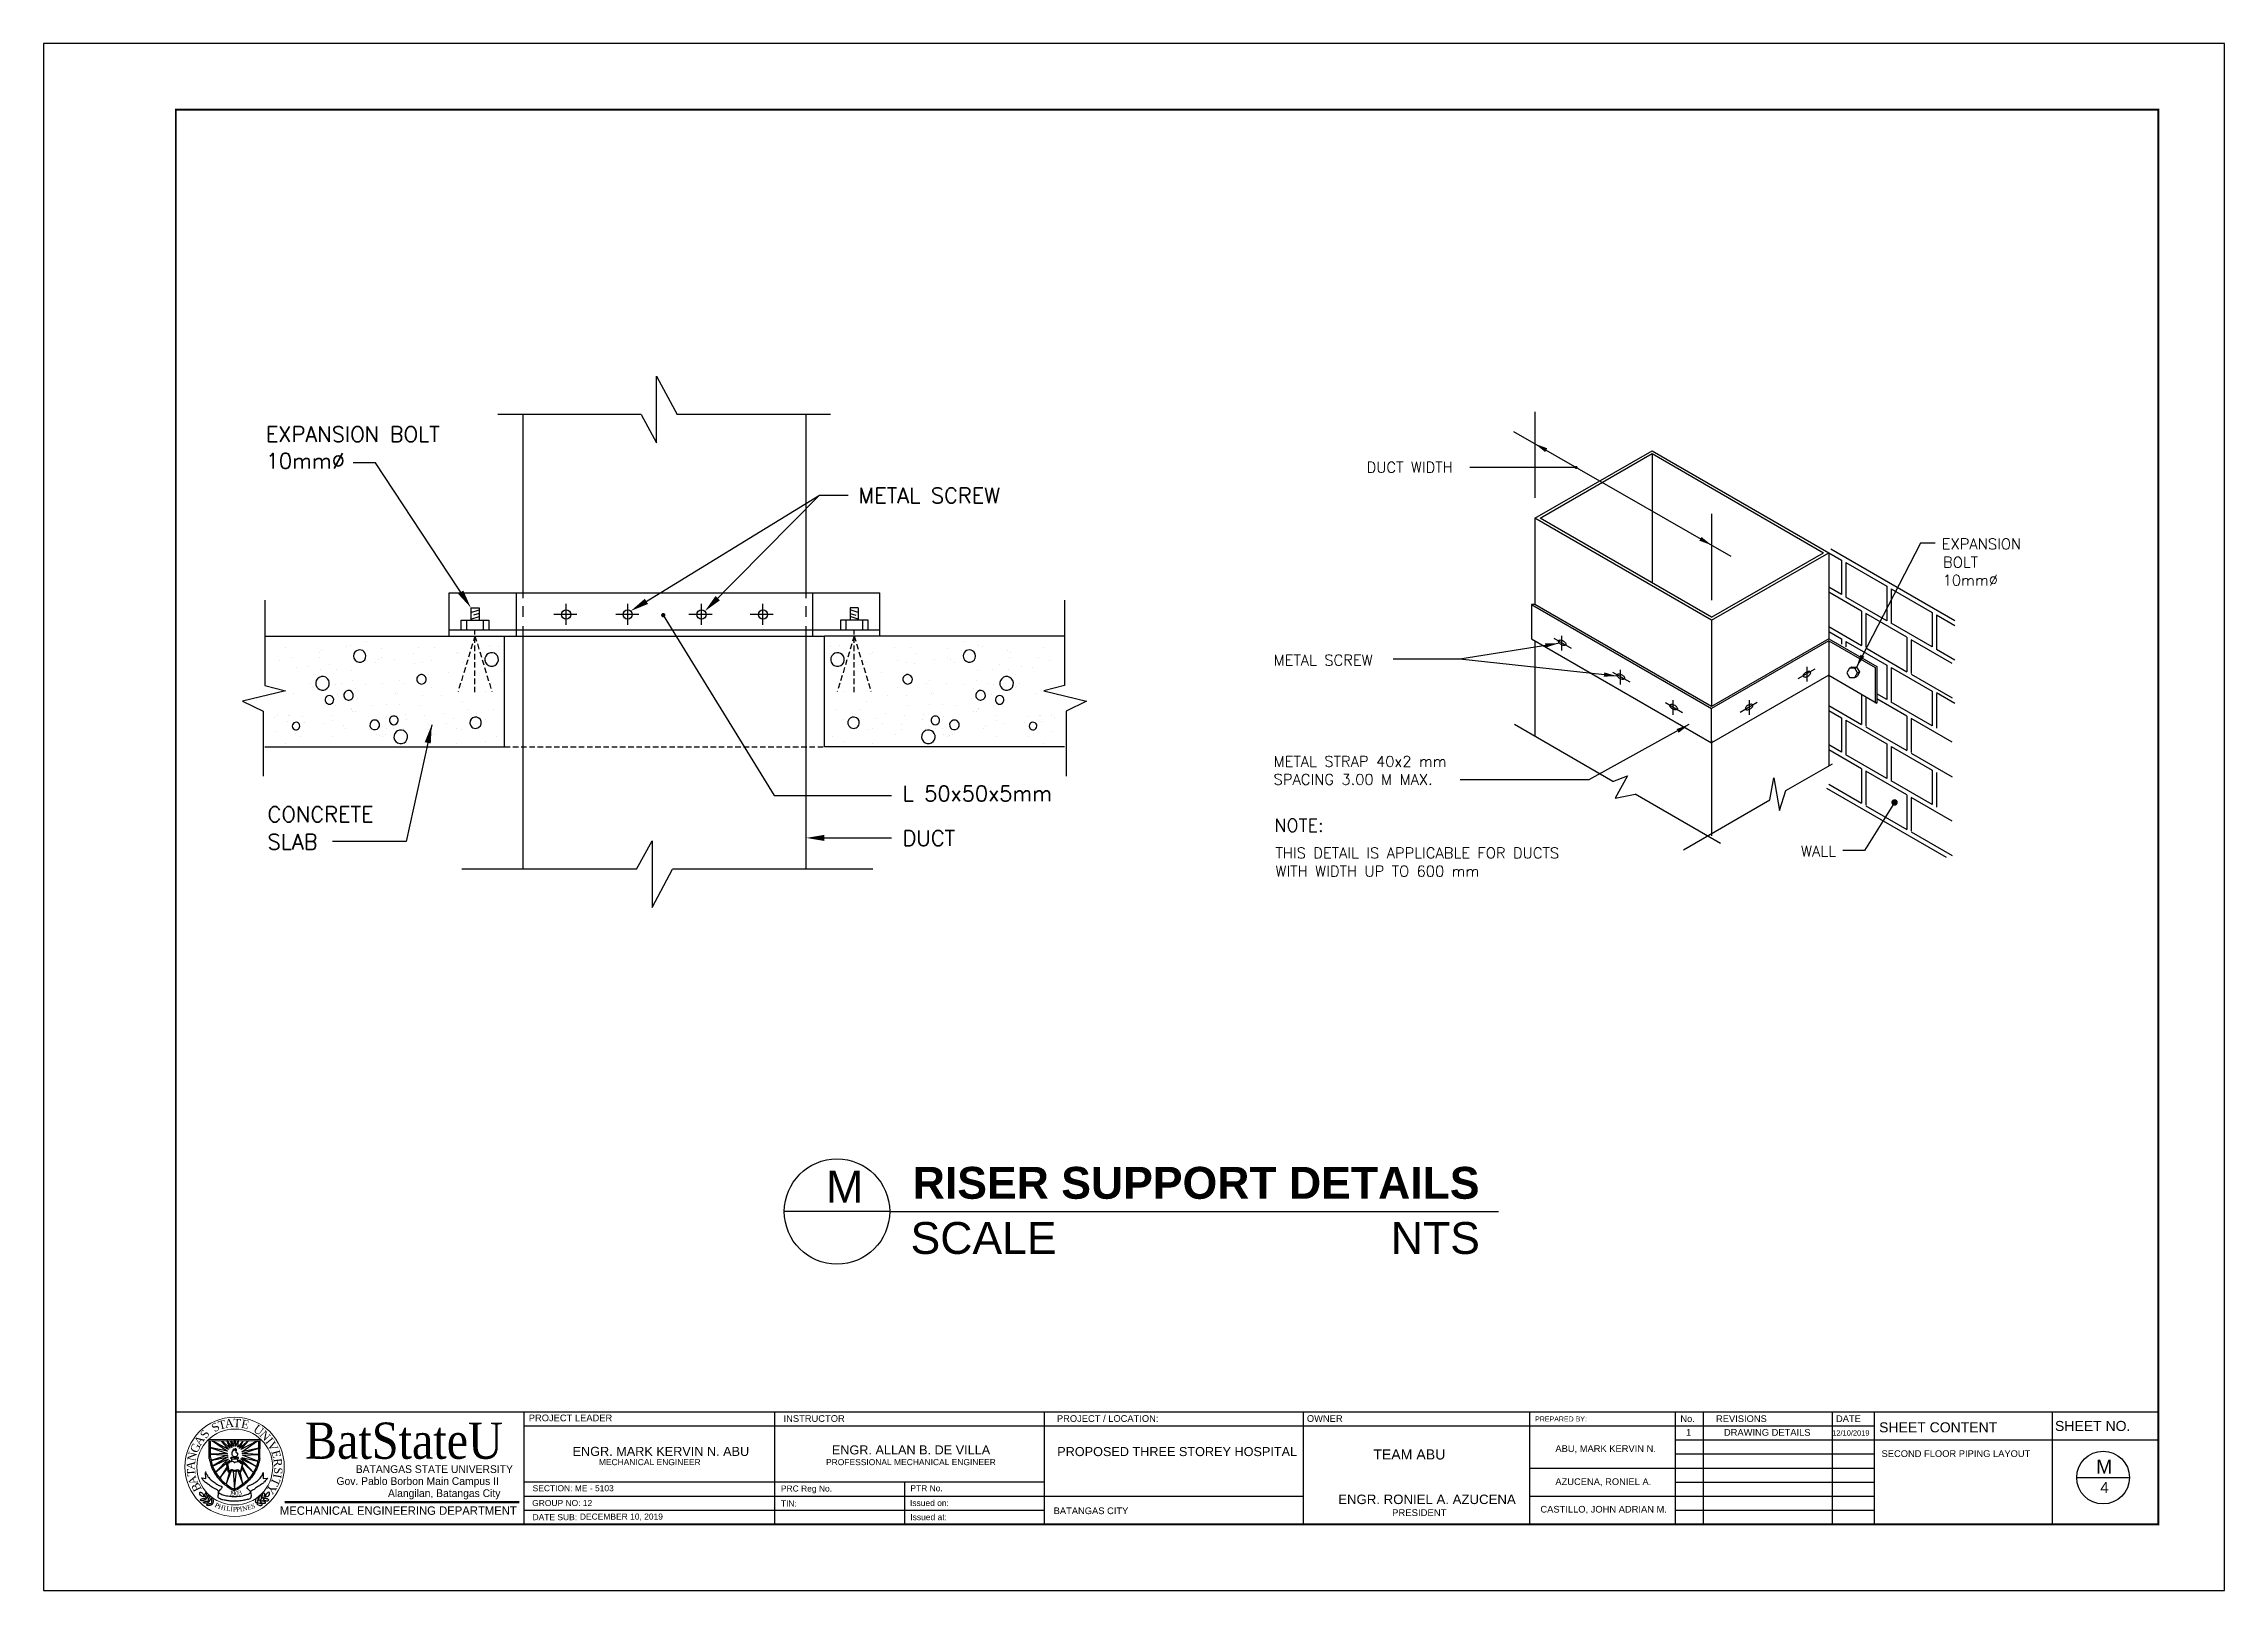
# Model space of a CAD drawing. Header units: millimetres. Extents: x 0 to 27402, y -2 to 21839.
# Drawn here: x -0.1 to 99.2, y 0.2 to 70.6 of the extents above; entities that cross this region are included whole.
import ezdxf
from ezdxf.enums import TextEntityAlignment as Align

# ---------------------------------------------------------------- set-up
doc = ezdxf.new("R2010")
doc.units = ezdxf.units.MM
doc.linetypes.add('HIDDEN', pattern=[0.375, 0.25, -0.125])
for name, color, linetype in [('.1', 1, 'Continuous'), ('HIDDEN', 3, 'HIDDEN'), ('M-NOX-2', 2, 'Continuous'), ('M1', 4, 'Continuous'), ('M2', 2, 'Continuous'), ('M3', 3, 'Continuous'), ('M4', 4, 'Continuous'), ('SHEET', 3, 'Continuous'), ('text', 7, 'Continuous')]:
    doc.layers.add(name, color=color, linetype=linetype)
for name, color, linetype, lineweight in [('stair', 134, 'Continuous', 0), ('texts', 2, 'Continuous', 18), ('WALL', 4, 'Continuous', 30)]:
    doc.layers.add(name, color=color, linetype=linetype, lineweight=lineweight)
doc.styles.add('arial', font='arial.ttf')
doc.styles.add('CGOTHIC', font='GOTHIC.TTF')
doc.styles.add('GARAMOND', font='GARA.TTF')
doc.styles.add('S', font='ROMANS.SHX')
doc.styles.get("Standard").update_dxf_attribs({"font": 'arial.ttf'})

msp = doc.modelspace()

# ---------------------------------------------------------------- texts
at = {"attachment_point": 1, "style": 'arial'}
for s, width, insert, char_height in [('M', 0.03855, (35.509, 19.257), 1.452), ('{\\fArial|b1|i0|c0|p34;RISER SUPPORT DETAILS}', 43.36072, (39.451, 19.431), 1.45195), ('\\pxt21;SCALE                           NTS', 28.03408, (39.352, 16.921), 1.45195)]:
    msp.add_mtext_dynamic_manual_height_columns(s, width=width, gutter_width=1, heights=[0], dxfattribs=dict(at, insert=insert, char_height=char_height))
at = {"attachment_point": 1}
for s, insert, char_height, width, rotation in [('{\\fTimes New Roman|b0|i0|c0|p18;\\C1;A}', (8.115, 7.933), 0.37713, 29.67394, 5.71852), ('{\\fTimes New Roman|b0|i0|c0|p18;\\C1;T}', (8.532, 7.968), 0.37713, 0.3193, 356.81503), ('{\\fTimes New Roman|b0|i0|c0|p18;\\C1;A}', (6.703, 6.918), 0.37713, 29.67394, 56.11039), ('{\\fTimes New Roman|b0|i0|c0|p18;\\C1;S}', (6.978, 7.245), 0.37713, 29.67394, 56.11039), ('{\\fTimes New Roman|b0|i0|c0|p18;\\C1;S}', (7.476, 7.66), 0.37713, 29.67394, 33.23179), ('{\\fTimes New Roman|b0|i0|c0|p18;\\C1;T}', (7.792, 7.836), 0.37713, 29.67394, 14.44799), ('{\\fTimes New Roman|b0|i0|c0|p18;\\C1;E}', (8.928, 7.939), 0.37713, 29.67394, 348.69045), ('{\\fTimes New Roman|b0|i0|c0|p18;\\C1;U}', (9.62, 7.731), 0.37713, 29.67394, 323.50126), ('{\\fTimes New Roman|b0|i0|c0|p18;\\C1;N}', (9.957, 7.474), 0.37713, 29.67394, 314.13564), ('{\\fTimes New Roman|b0|i0|c0|p18;\\C1;I}', (10.257, 7.159), 0.37713, 29.67394, 308.6454), ('{\\fTimes New Roman|b0|i0|c0|p18;\\C1;V}', (10.388, 6.99), 0.37713, 29.67394, 298.20017), ('{\\fTimes New Roman|b0|i0|c0|p18;\\C1;A}', (6.384, 5.658), 0.37713, 29.67394, 85.53705), ('{\\fTimes New Roman|b0|i0|c0|p18;\\C1;N}', (6.414, 6.093), 0.37713, 29.67394, 77.56161), ('{\\fTimes New Roman|b0|i0|c0|p18;\\C1;G}', (6.538, 6.531), 0.37713, 29.67394, 65.93474), ('{\\fTimes New Roman|b0|i0|c0|p18;\\C1;E}', (10.613, 6.579), 0.37713, 29.67394, 285.47868), ('{\\fTimes New Roman|b0|i0|c0|p18;\\C1;R}', (10.721, 6.187), 0.37713, 29.67394, 276.19955), ('{\\fTimes New Roman|b0|i0|c0|p18;\\C1;T}', (6.434, 5.337), 0.37713, 29.67394, 94.26652), ('{\\fTimes New Roman|b0|i0|c0|p18;\\C1;A}', (6.569, 4.905), 0.37713, 29.67394, 110.36673), ('{\\fTimes New Roman|b0|i0|c0|p18;\\C1;B}', (6.75, 4.599), 0.37713, 29.67394, 115.18408), ('{\\fTimes New Roman|b0|i0|c0|p18;\\C1;T}', (10.68, 5.175), 0.37713, 29.67394, 245.97799), ('{\\fTimes New Roman|b0|i0|c0|p18;\\C1;I}', (10.727, 5.419), 0.37713, 29.67394, 259.8108), ('{\\fTimes New Roman|b0|i0|c0|p18;\\C1;S}', (10.768, 5.745), 0.37713, 29.67394, 266.05857), ('{\\fTimes New Roman|b0|i0|c0|p18;\\C1;P}', (7.745, 4.16), 0.21119, 29.67394, 333.24497), ('{\\fTimes New Roman|b0|i0|c0|p18;\\C1;P}', (7.751, 4.16), 0.21119, 29.67394, 333.24497), ('{\\fTimes New Roman|b0|i0|c0|p18;\\C1;H}', (7.878, 4.085), 0.21119, 29.67394, 342.36893), ('{\\fTimes New Roman|b0|i0|c0|p18;\\C1;I}', (8.093, 4.015), 0.21119, 29.67394, 350.74463), ('{\\fTimes New Roman|b0|i0|c0|p18;\\C1;L}', (8.223, 3.996), 0.21119, 29.67394, 350.69674), ('{\\fTimes New Roman|b0|i0|c0|p18;\\C1;1}', (8.367, 4.704), 0.21119, 29.67394, 350.69674), ('{\\fTimes New Roman|b0|i0|c0|p18;\\C1;9}', (8.449, 4.682), 0.21119, 29.67394, 359.89652), ('{\\fTimes New Roman|b0|i0|c0|p18;\\C1;0}', (8.605, 4.678), 0.21119, 29.67394, 359.89652), ('{\\fTimes New Roman|b0|i0|c0|p18;\\C1;3}', (8.72, 4.68), 0.21119, 29.67394, 14.57269), ('{\\fTimes New Roman|b0|i0|c0|p18;\\C1;N}', (8.909, 3.964), 0.21119, 29.67394, 12.92447), ('{\\fTimes New Roman|b0|i0|c0|p18;\\C1;E}', (9.131, 4.02), 0.21119, 29.67394, 14.57269), ('{\\fTimes New Roman|b0|i0|c0|p18;\\C1;S}', (9.311, 4.071), 0.21119, 29.67394, 14.57269), ('{\\fTimes New Roman|b0|i0|c0|p18;\\C1;Y}', (10.529, 4.823), 0.37713, 29.67394, 237.49398), ('{\\fTimes New Roman|b0|i0|c0|p18;\\C1;I}', (8.399, 3.963), 0.21119, 29.67394, 357.83253), ('{\\fTimes New Roman|b0|i0|c0|p18;\\C1;P}', (8.505, 3.953), 0.21119, 29.67394, 359.89652), ('{\\fTimes New Roman|b0|i0|c0|p18;\\C1;P}', (8.638, 3.946), 0.21119, 29.67394, 7.51618), ('{\\fTimes New Roman|b0|i0|c0|p18;\\C1;I}', (8.8, 3.954), 0.21119, 29.67394, 9.03911)]:
    msp.add_mtext(s, dxfattribs=dict(at, insert=insert, char_height=char_height, width=width, rotation=rotation))
at = {"layer": 'M-NOX-2', "style": 'S'}
for s, height, p in [('EXPANSION BOLT', 0.7, (10.003, 52.426)), ('10mm%%C', 0.7, (10.003, 51.211)), ('DUCT WIDTH', 0.49, (60.112, 51.029)), ('METAL SCREW', 0.7, (36.979, 49.638)), ('EXPANSION ', 0.49, (86.299, 47.537)), ('BOLT', 0.49, (86.354, 46.705)), ('10mm%%C', 0.49, (86.335, 45.884)), ('METAL SCREW', 0.49, (55.879, 42.248)), ('METAL STRAP 40x2 mm', 0.49, (55.88, 37.641)), ('L 50x50x5mm', 0.7, (38.985, 36.072)), ('SPACING 3.00 M MAX.', 0.49, (55.88, 36.82)), ('CONCRETE', 0.7, (10.081, 35.127)), ('SLAB', 0.7, (10.081, 33.879)), ('DUCT', 0.7, (38.985, 34.043)), ('THIS DETAIL IS APPLICABLE FOR DUCTS', 0.49, (55.963, 33.474)), ('WALL', 0.49, (79.887, 33.555)), ('WITH WIDTH UP TO 600 mm', 0.49, (55.963, 32.645))]:
    msp.add_text(s, height=height, dxfattribs=at).set_placement(p)
at = {"layer": 'M2', "color": 3, "style": 'S'}
msp.add_text('NOTE:', height=0.588, dxfattribs=at).set_placement((55.911, 34.684))
at = {"layer": 'SHEET', "color": 1, "style": 'arial'}
for s, height, p in [('M', 0.624, (93.329, 5.476)), ('4', 0.499, (93.51, 4.59))]:
    msp.add_text(s, height=height, dxfattribs=at).set_placement(p)
at = {"layer": 'text', "style": 'arial'}
for s, height, p in [('PROJECT LEADER', 0.30409, (21.973, 7.854)), ('INSTRUCTOR', 0.304, (33.572, 7.827)), ('PROJECT / LOCATION:', 0.30402, (46.015, 7.827)), ('PROJECT / LOCATION:', 0.30402, (46.015, 7.827)), ('PROJECT / LOCATION:', 0.30402, (46.015, 7.827)), ('OWNER', 0.304, (57.395, 7.827)), ('PREPARED BY: ', 0.22802, (67.787, 7.844)), ('No.', 0.304, (74.396, 7.819)), ('REVISIONS', 0.304, (76.021, 7.819)), ('DATE', 0.304, (81.482, 7.819)), ('1', 0.304, (74.658, 7.199)), ('DRAWING DETAILS', 0.30402, (76.381, 7.195)), ('12/10/2019', 0.2432, (81.308, 7.199)), ('SHEET CONTENT', 0.45603, (83.445, 7.35)), ('SHEET NO.', 0.456, (91.452, 7.413)), ('ENGR. MARK KERVIN N. ABU', 0.41257, (23.968, 6.277)), ('MECHANICAL ENGINEER', 0.27505, (25.164, 5.856)), ('PROFESSIONAL MECHANICAL ENGINEER', 0.27505, (35.506, 5.856)), ('ENGR. ALLAN B. DE VILLA', 0.41257, (35.771, 6.344)), ('PROPOSED THREE STOREY HOSPITAL', 0.41257, (46.03, 6.268)), ('TEAM ABU', 0.4598, (60.416, 6.114)), ('ABU, MARK KERVIN N.', 0.30402, (68.707, 6.456)), ('SECOND FLOOR PIPING LAYOUT', 0.30402, (83.556, 6.229)), ('AZUCENA, RONIEL A.', 0.30402, (68.707, 4.951)), ('GROUP NO: 12', 0.27505, (22.129, 3.995)), ('SECTION: ME - 5103', 0.27505, (22.148, 4.669)), ('TIN:', 0.275, (33.451, 3.973)), ('PRC Reg No.', 0.27505, (33.451, 4.655)), ('Issued on:', 0.275, (39.327, 3.995)), ('PTR No.', 0.275, (39.345, 4.669)), ('ENGR. RONIEL A. AZUCENA', 0.43038, (58.82, 4.085)), ('CASTILLO, JOHN ADRIAN M.', 0.30402, (68.027, 3.698)), ('DATE SUB:', 0.275, (22.145, 3.352)), ('DECEMBER 10, 2019', 0.27505, (24.301, 3.378)), ('Issued at:', 0.275, (39.342, 3.352)), ('BATANGAS CITY', 0.30402, (45.867, 3.627)), ('PRESIDENT', 0.3099, (61.273, 3.54))]:
    msp.add_text(s, height=height, dxfattribs=at).set_placement(p)
at = {"layer": 'text', "width": 1}
for s, height, style, p in [('BatStateU', 1.6503, 'GARAMOND', (16.288, 6.146)), ('Gov. Pablo Borbon Main Campus II', 0.35128, 'CGOTHIC', (16.915, 4.955)), ('BATANGAS STATE UNIVERSITY', 0.35128, 'CGOTHIC', (17.674, 5.5)), ('Alangilan, Batangas City', 0.35128, 'CGOTHIC', (18.123, 4.405))]:
    msp.add_text(s, height=height, dxfattribs=dict(at, style=style)).set_placement(p, align=Align.CENTER)
at = {"layer": 'WALL', "color": 250, "linetype": 'Continuous', "lineweight": 0, "insert": (10.642, 3.98), "char_height": 0.38403, "width": 12.18966, "attachment_point": 1}
msp.add_mtext('{\\fCentury Gothic|b0|i0|c0|p34;\\C7;MECHANICAL ENGINEERING DEPARTMENT}', dxfattribs=at)

# ---------------------------------------------------------------- blocks, each defined once
blk = doc.blocks.new('AR-1')
blk.add_lwpolyline([(0, 0, 0, 1, 0), (-3, 0, 1, 1, 0)], format="xyseb")

# ---------------------------------------------------------------- linework, layer by layer
at = {"layer": '.1', "color": 0}
for p, q in [((99.163, 70.553), (-0.113, 70.553)), ((-0.113, 70.553), (-0.113, 0.157)), ((99.163, 0.157), (99.163, 70.553)), ((-0.113, 0.157), (99.163, 0.157))]:
    msp.add_line(p, q, dxfattribs=at)
at = {"layer": '.1', "linetype": 'Continuous', "ltscale": 0.5}
msp.add_line((33.159, 8.286), (33.159, 3.165), dxfattribs=at)
for p, q in [((38.402, 17.397), (33.606, 17.397)), ((38.402, 17.397), (66.117, 17.397)), ((7.43, 6.163), (7.43, 7.03)), ((7.479, 6.198), (7.479, 6.967)), ((8.309, 6.57), (7.571, 6.967)), ((7.571, 6.967), (8.255, 6.494)), ((8.01, 6.967), (7.978, 6.933)), ((8.369, 6.624), (8.01, 6.967)), ((8.26, 6.967), (8.233, 6.967)), ((8.233, 6.967), (8.369, 6.624)), ((8.45, 6.662), (8.26, 6.967)), ((8.45, 6.967), (8.392, 6.949)), ((8.531, 6.705), (8.45, 6.967)), ((8.553, 6.967), (8.531, 6.705)), ((8.629, 6.967), (8.553, 6.967)), ((8.727, 6.967), (8.629, 6.711)), ((8.629, 6.711), (8.629, 6.967)), ((8.965, 6.967), (8.727, 6.673)), ((8.727, 6.673), (8.765, 6.967)), ((8.765, 6.967), (8.727, 6.967)), ((9.215, 6.967), (8.808, 6.618)), ((8.808, 6.618), (8.965, 6.967)), ((9.627, 6.967), (8.868, 6.564)), ((8.868, 6.564), (9.215, 6.967)), ((8.906, 6.461), (9.627, 6.967)), ((9.677, 6.191), (9.677, 6.967)), ((9.726, 6.163), (9.741, 7.025)), ((8.255, 6.494), (7.457, 6.667)), ((7.457, 6.667), (8.255, 6.391)), ((8.276, 6.304), (7.505, 6.069)), ((7.505, 6.069), (8.282, 6.239)), ((8.255, 6.391), (7.506, 6.358)), ((7.506, 6.358), (8.276, 6.304)), ((8.282, 6.239), (7.58, 5.808)), ((7.58, 5.808), (8.309, 6.141)), ((8.309, 6.141), (7.713, 5.532)), ((7.713, 5.532), (8.363, 6.076)), ((7.978, 6.933), (8.309, 6.57)), ((8.392, 6.949), (8.45, 6.662)), ((8.439, 6.149), (8.439, 6.048)), ((8.719, 6.137), (8.719, 6.036)), ((9.435, 5.52), (8.803, 6.092)), ((9.574, 5.802), (8.868, 6.141)), ((8.868, 6.141), (9.435, 5.52)), ((9.677, 6.629), (8.906, 6.461)), ((8.906, 6.206), (9.574, 5.802)), ((8.906, 6.206), (9.643, 6.038)), ((8.927, 6.38), (9.677, 6.629)), ((9.677, 6.347), (8.927, 6.38)), ((8.938, 6.304), (9.677, 6.347)), ((9.643, 6.038), (8.938, 6.304)), ((7.083, 5.284), (7.267, 5.246)), ((7.267, 5.246), (7.256, 5.522)), ((8.227, 5.772), (7.916, 5.257)), ((7.916, 5.257), (8.238, 5.691)), ((8.193, 5.934), (8.271, 5.579)), ((8.198, 4.993), (8.445, 5.61)), ((8.352, 5.556), (8.198, 4.993)), ((8.253, 5.927), (8.311, 5.596)), ((8.51, 5.593), (8.578, 4.756)), ((8.578, 4.756), (8.662, 5.599)), ((8.732, 5.593), (8.951, 4.988)), ((8.951, 4.988), (8.83, 5.561)), ((8.929, 5.898), (8.848, 5.59)), ((8.88, 5.573), (8.975, 5.937)), ((8.911, 5.724), (9.215, 5.23)), ((9.215, 5.23), (8.944, 5.794)), ((9.875, 5.524), (9.886, 5.254)), ((9.886, 5.254), (10.066, 5.26))]:
    msp.add_line(p, q)
msp.add_circle((36.004, 17.397), 2.398)
for points in [[(7.43, 6.163), (7.5, 5.863), (7.647, 5.526), (7.847, 5.244), (8.249, 4.881), (8.52, 4.724), (8.575, 4.708)], [(7.479, 6.198), (7.549, 5.897), (7.696, 5.561), (7.896, 5.279), (8.298, 4.916), (8.569, 4.758), (8.624, 4.742)], [(8.193, 5.934), (8.192, 5.973), (8.249, 5.981), (8.311, 6.005), (8.387, 6.042), (8.439, 6.048), (8.439, 6.071)], [(9.677, 6.198), (9.606, 5.897), (9.46, 5.561), (9.259, 5.279), (8.857, 4.916), (8.586, 4.758), (8.532, 4.742)], [(9.726, 6.163), (9.655, 5.863), (9.509, 5.526), (9.308, 5.244), (8.906, 4.881), (8.635, 4.724), (8.581, 4.708)], [(8.973, 5.932), (8.961, 5.976), (8.9, 5.961), (8.865, 5.979), (8.839, 6.01), (8.802, 6.034), (8.77, 6.057), (8.719, 6.057)], [(8.271, 5.579), (8.32, 5.543), (8.372, 5.556), (8.407, 5.593), (8.445, 5.61), (8.497, 5.61), (8.538, 5.601), (8.578, 5.581), (8.645, 5.595), (8.685, 5.607), (8.732, 5.593), (8.83, 5.561), (8.88, 5.573)], [(8.311, 5.596), (8.366, 5.596), (8.375, 5.619), (8.413, 5.64), (8.477, 5.654), (8.538, 5.625), (8.575, 5.619), (8.625, 5.622), (8.662, 5.64), (8.717, 5.645), (8.752, 5.643), (8.784, 5.619), (8.801, 5.605), (8.848, 5.59)], [(7.164, 4.416), (7.055, 4.455), (7.005, 4.532), (6.999, 4.609), (7.008, 4.622), (7.075, 4.615), (7.142, 4.555), (7.168, 4.497), (7.176, 4.442), (7.176, 4.414), (7.169, 4.414), (7.155, 4.429), (7.153, 4.429)], [(7.27, 4.304), (7.208, 4.258), (7.121, 4.239), (7.066, 4.241), (7.023, 4.268), (7.021, 4.285), (7.063, 4.312), (7.105, 4.328), (7.157, 4.336), (7.177, 4.342), (7.216, 4.331), (7.267, 4.303), (7.269, 4.297)], [(7.408, 4.186), (7.347, 4.139), (7.259, 4.121), (7.204, 4.123), (7.161, 4.149), (7.159, 4.167), (7.202, 4.194), (7.244, 4.209), (7.295, 4.217), (7.315, 4.223), (7.354, 4.213), (7.405, 4.185), (7.407, 4.178)], [(7.297, 4.341), (7.325, 4.413), (7.318, 4.502), (7.301, 4.554), (7.263, 4.589), (7.246, 4.585), (7.232, 4.537), (7.228, 4.492), (7.235, 4.441), (7.235, 4.42), (7.256, 4.385), (7.297, 4.344), (7.304, 4.344)], [(7.56, 4.079), (7.498, 4.032), (7.41, 4.013), (7.356, 4.015), (7.312, 4.042), (7.31, 4.06), (7.353, 4.086), (7.395, 4.102), (7.446, 4.11), (7.466, 4.116), (7.505, 4.106), (7.556, 4.078), (7.558, 4.071)], [(7.436, 4.222), (7.463, 4.294), (7.456, 4.384), (7.439, 4.436), (7.401, 4.47), (7.384, 4.466), (7.37, 4.418), (7.367, 4.374), (7.374, 4.322), (7.374, 4.301), (7.394, 4.267), (7.436, 4.226), (7.442, 4.226)], [(7.587, 4.115), (7.614, 4.187), (7.607, 4.277), (7.59, 4.328), (7.552, 4.363), (7.535, 4.359), (7.521, 4.311), (7.518, 4.266), (7.525, 4.215), (7.525, 4.194), (7.545, 4.16), (7.587, 4.118), (7.594, 4.118)], [(9.565, 4.132), (9.54, 4.205), (9.551, 4.294), (9.57, 4.345), (9.609, 4.378), (9.626, 4.373), (9.638, 4.325), (9.64, 4.28), (9.631, 4.229), (9.63, 4.208), (9.608, 4.175), (9.565, 4.135), (9.558, 4.135)], [(9.59, 4.094), (9.65, 4.045), (9.737, 4.023), (9.791, 4.022), (9.836, 4.047), (9.838, 4.065), (9.797, 4.093), (9.756, 4.111), (9.705, 4.121), (9.685, 4.127), (9.646, 4.119), (9.594, 4.093), (9.591, 4.086)], [(9.72, 4.232), (9.696, 4.306), (9.706, 4.395), (9.726, 4.446), (9.765, 4.478), (9.782, 4.474), (9.794, 4.426), (9.795, 4.381), (9.786, 4.329), (9.785, 4.309), (9.763, 4.275), (9.72, 4.236), (9.713, 4.236)], [(9.746, 4.195), (9.805, 4.146), (9.892, 4.123), (9.947, 4.123), (9.992, 4.148), (9.994, 4.165), (9.953, 4.194), (9.911, 4.212), (9.86, 4.222), (9.841, 4.228), (9.801, 4.22), (9.749, 4.194), (9.747, 4.187)], [(9.863, 4.345), (9.839, 4.418), (9.849, 4.508), (9.869, 4.558), (9.908, 4.591), (9.925, 4.587), (9.937, 4.538), (9.938, 4.493), (9.929, 4.442), (9.928, 4.422), (9.906, 4.388), (9.863, 4.348), (9.856, 4.349)], [(9.889, 4.308), (9.948, 4.258), (10.035, 4.236), (10.09, 4.236), (10.135, 4.261), (10.137, 4.278), (10.096, 4.307), (10.054, 4.324), (10.003, 4.334), (9.984, 4.341), (9.944, 4.332), (9.892, 4.306), (9.89, 4.3)], [(9.999, 4.414), (10.11, 4.449), (10.163, 4.524), (10.173, 4.6), (10.164, 4.614), (10.097, 4.61), (10.028, 4.553), (9.999, 4.495), (9.989, 4.441), (9.988, 4.413), (9.994, 4.413), (10.009, 4.427), (10.011, 4.427)]]:
    msp.add_spline(points, degree=3)
for points, end_tangent in [([(8.253, 5.927), (8.329, 5.967), (8.381, 6.014), (8.433, 6.028), (8.485, 6.034), (8.538, 6.014), (8.558, 5.987), (8.578, 5.973), (8.607, 5.999), (8.674, 6.014), (8.738, 6.025), (8.807, 5.993), (8.854, 5.947), (8.912, 5.927), (8.929, 5.935), (8.929, 5.898)], (0, -1)), ([(8.426, 6.218), (8.513, 6.214), (8.605, 6.21), (8.666, 6.211), (8.72, 6.217), (8.75, 6.215), (8.751, 6.186), (8.751, 6.162), (8.74, 6.14), (8.715, 6.137), (8.665, 6.132), (8.577, 6.132), (8.472, 6.13), (8.446, 6.145), (8.416, 6.164), (8.424, 6.22), (8.424, 6.226)], (-1, 0))]:
    msp.add_spline(points, degree=3, dxfattribs=dict(end_tangent=end_tangent))
at = {"start_tangent": (-1, 0)}
msp.add_spline([(8.571, 6.238), (8.502, 6.275), (8.466, 6.332), (8.466, 6.394), (8.466, 6.442), (8.481, 6.468), (8.495, 6.516), (8.517, 6.511), (8.524, 6.559), (8.539, 6.595), (8.558, 6.568), (8.595, 6.535), (8.624, 6.535), (8.621, 6.573), (8.608, 6.608), (8.611, 6.62), (8.645, 6.59), (8.645, 6.562), (8.651, 6.536), (8.651, 6.507), (8.641, 6.463), (8.667, 6.422), (8.7, 6.423), (8.72, 6.37), (8.714, 6.327), (8.683, 6.268), (8.653, 6.243), (8.615, 6.236), (8.57, 6.236), (8.572, 6.236)], degree=3, dxfattribs=at)
for points, knots in [([(10.066, 5.26), (10.07, 5.26), (10.095, 5.255), (9.957, 5.126), (9.873, 5.015), (9.7, 4.92), (9.541, 4.813), (9.425, 4.719), (9.3, 4.678), (9.325, 4.548), (9.356, 4.444), (9.283, 4.316), (9.131, 4.288), (8.933, 4.236), (8.69, 4.218), (8.453, 4.212), (8.241, 4.244), (8.055, 4.264), (7.921, 4.312), (7.848, 4.367), (7.822, 4.417), (7.843, 4.505), (7.862, 4.593), (7.832, 4.744), (7.616, 4.789), (7.452, 4.928), (7.3, 5.046), (7.169, 5.135), (7.125, 5.222), (7.053, 5.29), (7.081, 5.286), (7.111, 5.279)], [1.525096, 1.525096, 1.525096, 1.525096, 1.532073, 1.584612, 1.633558, 1.698069, 1.768711, 1.823631, 1.856154, 1.874433, 1.942755, 1.959564, 2.013837, 2.081716, 2.168665, 2.253261, 2.318126, 2.380396, 2.439479, 2.4572, 2.470092, 2.492272, 2.543518, 2.560297, 2.639259, 2.721631, 2.780104, 2.832648, 2.871086, 2.885372, 2.911145, 2.911145, 2.911145, 2.911145]), ([(7.272, 5.551), (7.222, 5.551), (7.345, 5.388), (7.402, 5.275), (7.558, 5.136), (7.733, 5.034), (7.847, 4.918), (8.03, 4.889), (7.987, 4.796), (7.939, 4.746), (7.876, 4.708), (7.826, 4.61), (7.981, 4.522), (8.158, 4.471), (8.376, 4.433), (8.555, 4.436), (8.766, 4.432), (9.001, 4.46), (9.196, 4.539), (9.302, 4.602), (9.303, 4.671), (9.245, 4.712), (9.209, 4.763), (9.143, 4.798), (9.163, 4.866), (9.223, 4.938), (9.361, 4.96), (9.505, 5.062), (9.641, 5.156), (9.743, 5.259), (9.806, 5.353), (9.861, 5.423), (9.875, 5.512), (9.875, 5.524)], [0, 0, 0, 0, 0.050157, 0.09733, 0.169415, 0.238469, 0.297382, 0.34519, 0.361609, 0.384753, 0.415402, 0.43521, 0.480082, 0.549086, 0.637593, 0.692397, 0.728181, 0.847546, 0.920378, 0.94488, 0.959291, 0.979722, 1.010309, 1.023969, 1.046254, 1.066064, 1.119081, 1.173808, 1.241086, 1.282544, 1.318293, 1.350594, 1.379885, 1.379885, 1.379885, 1.379885]), ([(7.256, 5.545), (7.261, 5.55), (7.269, 5.554), (7.282, 5.553), (7.284, 5.553)], [3.04846765, 3.04846765, 3.04846765, 3.04846765, 3.05886904, 3.06079098, 3.06079098, 3.06079098, 3.06079098]), ([(8.551, 5.088), (8.563, 5.086), (8.584, 5.083), (8.599, 5.084), (8.611, 5.088)], [0, 0, 0, 0, 0.01145534, 0.02007474, 0.02007474, 0.02007474, 0.02007474]), ([(8.551, 5.067), (8.563, 5.065), (8.584, 5.062), (8.599, 5.064), (8.611, 5.067)], [0, 0, 0, 0, 0.01145534, 0.02007474, 0.02007474, 0.02007474, 0.02007474]), ([(8.556, 5.019), (8.566, 5.02), (8.583, 5.023), (8.596, 5.022), (8.604, 5.02)], [0.00178548, 0.00178548, 0.00178548, 0.00178548, 0.01145534, 0.01823656, 0.01823656, 0.01823656, 0.01823656]), ([(8.558, 4.998), (8.568, 5), (8.583, 5.002), (8.595, 5.001), (8.602, 5)], [0.00231179, 0.00231179, 0.00231179, 0.00231179, 0.01145534, 0.0176246, 0.0176246, 0.0176246, 0.0176246])]:
    msp.add_open_spline(points, degree=3, knots=knots)
at = {"layer": 'HIDDEN'}
for p, q in [((19.523, 41.029), (19.523, 43.871)), ((36.787, 41.029), (36.787, 43.871)), ((19.523, 43.591), (18.754, 41.067)), ((19.523, 43.591), (20.291, 41.067)), ((36.787, 43.591), (36.019, 41.067)), ((36.787, 43.591), (37.555, 41.067)), ((20.875, 38.551), (35.435, 38.551))]:
    msp.add_line(p, q, dxfattribs=at)
at = {"layer": 'M1'}
for p, q in [((27.794, 52.38), (27.794, 55.421)), ((27.794, 55.421), (28.729, 53.671)), ((27.092, 53.671), (20.565, 53.671)), ((27.092, 53.671), (27.794, 52.38)), ((35.712, 53.671), (28.729, 53.671)), ((67.779, 53.795), (67.779, 49.875)), ((66.805, 52.899), (76.702, 47.221)), ((68.014, 48.951), (73.106, 51.891)), ((73.106, 51.891), (80.914, 47.383)), ((14.993, 51.477), (13.975, 51.477)), ((19.184, 45.112), (14.993, 51.477)), ((69.651, 51.266), (64.813, 51.266)), ((26.85, 44.876), (35.213, 49.996)), ((30.181, 44.917), (35.213, 49.996)), ((35.213, 49.996), (36.515, 49.996)), ((75.822, 44.443), (68.014, 48.951)), ((75.822, 49.151), (75.822, 45.231)), ((85.334, 47.818), (82.413, 42.172)), ((85.999, 47.818), (85.334, 47.818)), ((75.822, 44.443), (80.914, 47.383)), ((81.149, 47.383), (81.732, 47.047)), ((81.247, 47.553), (86.894, 44.293)), ((81.732, 47.047), (81.732, 45.479)), ((81.928, 46.934), (81.928, 45.366)), ((81.928, 46.934), (83.795, 45.856)), ((81.732, 45.479), (81.149, 45.815)), ((83.795, 45.856), (83.795, 44.288)), ((83.991, 45.743), (85.858, 44.665)), ((83.991, 45.743), (83.991, 44.175)), ((9.955, 45.231), (9.955, 41.335)), ((19.338, 44.879), (19.338, 44.319)), ((19.338, 44.879), (19.707, 44.879)), ((19.338, 44.664), (19.707, 44.784)), ((19.707, 44.879), (19.707, 44.319)), ((23.675, 44.102), (23.675, 45.053)), ((26.475, 44.102), (26.475, 45.053)), ((29.835, 44.102), (29.835, 45.053)), ((32.635, 44.102), (32.635, 45.053)), ((36.971, 44.879), (36.602, 44.879)), ((36.602, 44.879), (36.602, 44.319)), ((36.971, 44.664), (36.602, 44.784)), ((36.971, 44.879), (36.971, 44.319)), ((46.355, 45.231), (46.355, 41.335)), ((82.64, 44.728), (81.149, 45.589)), ((83.795, 44.288), (81.928, 45.366)), ((82.64, 44.728), (82.64, 43.16)), ((18.355, 43.871), (37.955, 43.871)), ((18.893, 43.871), (18.893, 44.319)), ((18.893, 44.319), (20.153, 44.319)), ((19.143, 44.319), (19.143, 43.871)), ((19.338, 44.362), (19.707, 44.482)), ((19.708, 44.621), (19.451, 44.545)), ((19.902, 44.319), (19.902, 43.871)), ((20.153, 44.319), (20.153, 43.863)), ((24.168, 44.571), (23.116, 44.571)), ((26.982, 44.571), (25.929, 44.571)), ((28.095, 44.541), (33.146, 36.336)), ((30.315, 44.571), (29.263, 44.571)), ((33.103, 44.571), (32.05, 44.571)), ((37.417, 44.319), (36.157, 44.319)), ((36.157, 44.319), (36.157, 43.863)), ((36.407, 44.319), (36.407, 43.871)), ((36.602, 44.621), (36.858, 44.545)), ((36.971, 44.362), (36.602, 44.482)), ((37.166, 44.319), (37.166, 43.871)), ((37.417, 43.871), (37.417, 44.319)), ((81.149, 44.021), (82.64, 43.16)), ((81.149, 43.795), (81.732, 43.458)), ((84.703, 43.537), (82.836, 44.615)), ((82.836, 44.615), (82.836, 43.078)), ((85.858, 43.097), (83.991, 44.175)), ((85.858, 44.665), (85.858, 43.097)), ((86.054, 44.552), (86.894, 44.067)), ((86.054, 44.552), (86.054, 42.984)), ((10.909, 43.048), (10.909, 43.048)), ((12.424, 42.828), (12.424, 42.828)), ((12.539, 42.917), (12.539, 42.917)), ((13.693, 43.123), (13.693, 43.123)), ((13.873, 43.161), (13.873, 43.161)), ((14.565, 43.341), (14.565, 43.341)), ((14.629, 42.93), (14.629, 42.93)), ((15.283, 43.007), (15.283, 43.007)), ((16.705, 42.787), (16.705, 42.787)), ((16.966, 43.048), (16.966, 43.048)), ((17.682, 43.08), (17.682, 43.08)), ((18.692, 42.852), (18.692, 42.852)), ((18.79, 42.787), (18.79, 42.787)), ((20.19, 43.178), (20.19, 43.178)), ((20.613, 43.113), (20.613, 43.113)), ((20.875, 43.591), (35.435, 43.591)), ((35.696, 43.113), (35.696, 43.113)), ((36.119, 43.178), (36.119, 43.178)), ((37.52, 42.787), (37.52, 42.787)), ((37.617, 42.852), (37.617, 42.852)), ((38.627, 43.08), (38.627, 43.08)), ((39.343, 43.048), (39.343, 43.048)), ((39.604, 42.787), (39.604, 42.787)), ((41.026, 43.007), (41.026, 43.007)), ((41.68, 42.93), (41.68, 42.93)), ((41.744, 43.341), (41.744, 43.341)), ((42.436, 43.161), (42.436, 43.161)), ((42.616, 43.123), (42.616, 43.123)), ((43.77, 42.917), (43.77, 42.917)), ((43.885, 42.828), (43.885, 42.828)), ((45.4, 43.048), (45.4, 43.048)), ((68.833, 43.25), (64.359, 42.538)), ((68.641, 43.495), (69.424, 43.043)), ((69.001, 42.932), (69, 43.6)), ((81.732, 43.458), (81.732, 43.218)), ((81.928, 43.345), (81.928, 43.104)), ((81.928, 43.345), (83.795, 42.267)), ((82.836, 43.047), (84.703, 41.969)), ((84.703, 43.537), (84.703, 41.969)), ((86.766, 42.346), (84.899, 43.424)), ((84.899, 43.424), (84.899, 41.886)), ((86.894, 42.499), (86.054, 42.984)), ((10.616, 42.494), (10.616, 42.494)), ((11.155, 42.609), (11.155, 42.609)), ((11.397, 42.168), (11.397, 42.168)), ((11.924, 42.211), (11.924, 42.211)), ((12.193, 41.839), (12.193, 41.839)), ((12.437, 42.622), (12.437, 42.622)), ((12.501, 42.057), (12.501, 42.057)), ((12.911, 42.301), (12.911, 42.301)), ((13.206, 42.083), (13.206, 42.083)), ((13.911, 42.006), (13.911, 42.006)), ((14.975, 42.404), (14.975, 42.404)), ((15.129, 42.507), (15.129, 42.507)), ((15.283, 42.622), (15.283, 42.622)), ((15.859, 42.526), (15.859, 42.526)), ((16.771, 42.363), (16.771, 42.363)), ((17.129, 42.396), (17.129, 42.396)), ((17.552, 42.461), (17.552, 42.461)), ((18.301, 41.94), (18.301, 41.94)), ((18.985, 42.396), (18.985, 42.396)), ((37.324, 42.396), (37.324, 42.396)), ((38.008, 41.94), (38.008, 41.94)), ((38.757, 42.461), (38.757, 42.461)), ((39.18, 42.396), (39.18, 42.396)), ((39.539, 42.363), (39.539, 42.363)), ((40.451, 42.526), (40.451, 42.526)), ((41.026, 42.622), (41.026, 42.622)), ((41.18, 42.507), (41.18, 42.507)), ((41.334, 42.404), (41.334, 42.404)), ((42.398, 42.006), (42.398, 42.006)), ((43.103, 42.083), (43.103, 42.083)), ((43.398, 42.301), (43.398, 42.301)), ((43.808, 42.057), (43.808, 42.057)), ((43.872, 42.622), (43.872, 42.622)), ((44.116, 41.839), (44.116, 41.839)), ((44.385, 42.211), (44.385, 42.211)), ((44.912, 42.168), (44.912, 42.168)), ((45.155, 42.609), (45.155, 42.609)), ((45.694, 42.494), (45.694, 42.494)), ((64.359, 42.538), (61.321, 42.538)), ((71.506, 41.769), (64.359, 42.538)), ((71.312, 41.953), (72.096, 41.5)), ((71.672, 41.39), (71.672, 42.058)), ((80.524, 42.09), (79.741, 41.638)), ((80.164, 41.527), (80.165, 42.195)), ((82.095, 42.127), (82.209, 42.193)), ((82.209, 42.193), (82.413, 42.172)), ((82.34, 42.13), (82.413, 42.172)), ((82.345, 41.707), (82.456, 41.763)), ((82.413, 42.172), (82.547, 41.968)), ((82.547, 41.968), (82.456, 41.763)), ((82.464, 41.92), (82.547, 41.968)), ((83.795, 42.267), (83.795, 40.699)), ((83.991, 42.154), (83.991, 40.586)), ((83.991, 42.154), (85.858, 41.076)), ((84.899, 41.856), (86.766, 40.778)), ((10.891, 41.102), (8.944, 40.634)), ((9.955, 41.335), (10.891, 41.102)), ((11.267, 40.962), (11.267, 40.962)), ((12.014, 41.428), (12.014, 41.428)), ((12.116, 41.287), (12.116, 41.287)), ((12.18, 41.249), (12.18, 41.249)), ((13.168, 41.403), (13.168, 41.403)), ((13.283, 40.928), (13.283, 40.928)), ((13.463, 41.441), (13.463, 41.441)), ((13.963, 41.583), (13.963, 41.583)), ((14.104, 41.185), (14.104, 41.185)), ((14.193, 40.761), (14.193, 40.761)), ((14.524, 41.386), (14.524, 41.386)), ((15.305, 41.451), (15.305, 41.451)), ((15.924, 40.979), (15.924, 40.979)), ((16.001, 40.966), (16.001, 40.966)), ((16.087, 41.549), (16.087, 41.549)), ((16.25, 41.418), (16.25, 41.418)), ((17.129, 40.897), (17.129, 40.897)), ((17.552, 41.255), (17.552, 41.255)), ((18.008, 40.864), (18.008, 40.864)), ((19.995, 41.06), (19.995, 41.06)), ((36.315, 41.06), (36.315, 41.06)), ((38.301, 40.864), (38.301, 40.864)), ((38.757, 41.255), (38.757, 41.255)), ((39.18, 40.897), (39.18, 40.897)), ((40.06, 41.418), (40.06, 41.418)), ((40.223, 41.549), (40.223, 41.549)), ((40.308, 40.966), (40.308, 40.966)), ((40.385, 40.979), (40.385, 40.979)), ((41.004, 41.451), (41.004, 41.451)), ((41.786, 41.386), (41.786, 41.386)), ((42.116, 40.761), (42.116, 40.761)), ((42.206, 41.185), (42.206, 41.185)), ((42.347, 41.583), (42.347, 41.583)), ((42.847, 41.441), (42.847, 41.441)), ((43.026, 40.928), (43.026, 40.928)), ((43.142, 41.403), (43.142, 41.403)), ((44.129, 41.249), (44.129, 41.249)), ((44.193, 41.287), (44.193, 41.287)), ((44.296, 41.428), (44.296, 41.428)), ((45.042, 40.962), (45.042, 40.962)), ((46.355, 41.335), (45.419, 41.102)), ((45.419, 41.102), (47.365, 40.634)), ((82.64, 40.944), (82.64, 39.572)), ((82.836, 40.831), (82.836, 39.489)), ((83.795, 40.699), (83.336, 40.964)), ((84.703, 39.949), (83.336, 40.738)), ((85.858, 41.076), (85.858, 39.508)), ((86.054, 41.024), (86.894, 40.539)), ((86.054, 40.963), (86.054, 39.395)), ((8.944, 40.634), (9.878, 40.167)), ((9.878, 40.167), (9.878, 37.206)), ((10.398, 39.863), (10.398, 39.863)), ((10.527, 39.952), (10.527, 39.952)), ((10.988, 39.721), (10.988, 39.721)), ((11.039, 39.952), (11.039, 39.952)), ((11.103, 39.965), (11.103, 39.965)), ((11.655, 39.94), (11.655, 39.94)), ((13.052, 39.952), (13.052, 39.952)), ((13.052, 39.747), (13.052, 39.747)), ((13.193, 40.44), (13.193, 40.44)), ((13.886, 40.286), (13.886, 40.286)), ((13.886, 40.235), (13.886, 40.235)), ((13.963, 40.145), (13.963, 40.145)), ((14.078, 40.158), (14.078, 40.158)), ((14.86, 40.414), (14.86, 40.414)), ((15.475, 39.914), (15.475, 39.914)), ((15.488, 40.466), (15.488, 40.466)), ((16.104, 40.491), (16.104, 40.491)), ((16.347, 40.017), (16.347, 40.017)), ((16.411, 39.786), (16.411, 39.786)), ((17.031, 40.44), (17.031, 40.44)), ((17.226, 39.984), (17.226, 39.984)), ((18.106, 40.082), (18.106, 40.082)), ((18.562, 39.854), (18.562, 39.854)), ((18.952, 40.603), (18.952, 40.603)), ((19.246, 40.245), (19.246, 40.245)), ((19.604, 40.082), (19.604, 40.082)), ((19.995, 39.788), (19.995, 39.788)), ((20.353, 40.245), (20.353, 40.245)), ((35.957, 40.245), (35.957, 40.245)), ((36.315, 39.788), (36.315, 39.788)), ((36.706, 40.082), (36.706, 40.082)), ((37.064, 40.245), (37.064, 40.245)), ((37.357, 40.603), (37.357, 40.603)), ((37.748, 39.854), (37.748, 39.854)), ((38.204, 40.082), (38.204, 40.082)), ((39.083, 39.984), (39.083, 39.984)), ((39.278, 40.44), (39.278, 40.44)), ((39.898, 39.786), (39.898, 39.786)), ((39.962, 40.017), (39.962, 40.017)), ((40.206, 40.491), (40.206, 40.491)), ((40.821, 40.466), (40.821, 40.466)), ((40.834, 39.914), (40.834, 39.914)), ((41.449, 40.414), (41.449, 40.414)), ((42.231, 40.158), (42.231, 40.158)), ((42.347, 40.145), (42.347, 40.145)), ((42.424, 40.286), (42.424, 40.286)), ((42.424, 40.235), (42.424, 40.235)), ((43.116, 40.44), (43.116, 40.44)), ((43.257, 39.952), (43.257, 39.952)), ((43.257, 39.747), (43.257, 39.747)), ((44.654, 39.94), (44.654, 39.94)), ((45.206, 39.965), (45.206, 39.965)), ((45.27, 39.952), (45.27, 39.952)), ((45.321, 39.721), (45.321, 39.721)), ((45.783, 39.952), (45.783, 39.952)), ((45.911, 39.863), (45.911, 39.863)), ((47.365, 40.634), (46.431, 40.167)), ((46.431, 40.167), (46.431, 37.206)), ((73.717, 40.568), (74.501, 40.116)), ((74.077, 40.005), (74.077, 40.673)), ((77.899, 40.568), (77.116, 40.116)), ((77.539, 40.005), (77.54, 40.673)), ((81.149, 40.432), (82.64, 39.572)), ((81.149, 40.206), (81.732, 39.87)), ((81.732, 39.87), (81.732, 38.302)), ((81.928, 39.757), (81.928, 38.189)), ((81.928, 39.757), (83.795, 38.679)), ((85.858, 39.508), (83.991, 40.586)), ((84.703, 39.949), (84.703, 38.381)), ((84.899, 39.835), (84.899, 38.298)), ((86.766, 38.757), (84.899, 39.835)), ((10.485, 39.234), (10.485, 39.234)), ((11.373, 39.144), (11.373, 39.144)), ((11.603, 39.028), (11.603, 39.028)), ((11.77, 39.657), (11.77, 39.657)), ((12.667, 39.625), (12.667, 39.625)), ((13.026, 39.006), (13.026, 39.006)), ((13.527, 39.503), (13.527, 39.503)), ((13.629, 39.362), (13.629, 39.362)), ((15.027, 39.131), (15.027, 39.131)), ((15.193, 39.067), (15.193, 39.067)), ((15.296, 39.041), (15.296, 39.041)), ((15.45, 39.131), (15.45, 39.131)), ((15.488, 39.362), (15.488, 39.362)), ((15.834, 39.375), (15.834, 39.375)), ((16.27, 39.388), (16.27, 39.388)), ((17.555, 39.552), (16.393, 34.236)), ((17.389, 39.56), (17.389, 39.56)), ((17.389, 39.332), (17.389, 39.332)), ((17.65, 39.104), (17.65, 39.104)), ((18.236, 39.625), (18.236, 39.625)), ((18.692, 39.397), (18.692, 39.397)), ((18.92, 39.332), (18.92, 39.332)), ((19.995, 38.811), (19.995, 38.811)), ((20.516, 39.039), (20.516, 39.039)), ((35.794, 39.039), (35.794, 39.039)), ((36.315, 38.811), (36.315, 38.811)), ((37.389, 39.332), (37.389, 39.332)), ((37.617, 39.397), (37.617, 39.397)), ((38.073, 39.625), (38.073, 39.625)), ((38.659, 39.104), (38.659, 39.104)), ((38.92, 39.56), (38.92, 39.56)), ((38.92, 39.332), (38.92, 39.332)), ((40.039, 39.388), (40.039, 39.388)), ((40.475, 39.375), (40.475, 39.375)), ((40.821, 39.362), (40.821, 39.362)), ((40.86, 39.131), (40.86, 39.131)), ((41.013, 39.041), (41.013, 39.041)), ((41.116, 39.067), (41.116, 39.067)), ((41.283, 39.131), (41.283, 39.131)), ((42.68, 39.362), (42.68, 39.362)), ((42.783, 39.503), (42.783, 39.503)), ((43.284, 39.006), (43.284, 39.006)), ((43.642, 39.625), (43.642, 39.625)), ((44.539, 39.657), (44.539, 39.657)), ((44.706, 39.028), (44.706, 39.028)), ((44.937, 39.144), (44.937, 39.144)), ((45.824, 39.234), (45.824, 39.234)), ((71.325, 36.974), (66.84, 39.563)), ((74.784, 39.561), (70.23, 37.052)), ((82.836, 39.459), (84.703, 38.381)), ((10.898, 38.682), (10.898, 38.682)), ((18.692, 38.68), (18.692, 38.68)), ((37.617, 38.68), (37.617, 38.68)), ((45.411, 38.682), (45.411, 38.682)), ((79.197, 36.556), (81.32, 37.782)), ((81.732, 38.302), (81.149, 38.638)), ((82.64, 37.551), (81.149, 38.412)), ((83.795, 37.111), (81.928, 38.189)), ((83.795, 38.679), (83.795, 37.111)), ((83.991, 38.565), (85.858, 37.487)), ((83.991, 38.565), (83.991, 36.997)), ((84.899, 38.267), (86.766, 37.189)), ((70.23, 37.052), (64.379, 37.052)), ((71.325, 36.974), (71.989, 37.232)), ((71.989, 37.232), (71.429, 36.213)), ((78.469, 36.137), (78.658, 37.131)), ((78.658, 37.131), (78.913, 35.653)), ((81.149, 36.844), (82.64, 35.983)), ((82.64, 37.551), (82.64, 35.983)), ((82.836, 37.438), (82.836, 35.9)), ((84.703, 36.36), (82.836, 37.438)), ((85.858, 35.919), (83.991, 36.997)), ((85.858, 37.487), (85.858, 35.919)), ((86.054, 37.374), (86.054, 35.806)), ((33.146, 36.336), (38.481, 36.336)), ((71.429, 36.213), (72.332, 36.393)), ((76.227, 34.144), (72.332, 36.393)), ((74.537, 33.866), (78.469, 36.137)), ((78.913, 35.653), (79.197, 36.556)), ((81.051, 36.674), (86.497, 33.53)), ((84.149, 36.018), (82.783, 33.834)), ((82.836, 35.87), (84.703, 34.792)), ((84.703, 36.36), (84.703, 34.792)), ((86.766, 35.169), (84.899, 36.247)), ((84.899, 36.247), (84.899, 34.709)), ((16.393, 34.236), (13.037, 34.236)), ((26.882, 32.984), (27.584, 34.274)), ((27.584, 34.274), (27.584, 31.233)), ((34.875, 34.403), (38.479, 34.403)), ((82.783, 33.834), (81.8, 33.834)), ((84.899, 34.679), (86.766, 33.601)), ((26.882, 32.984), (18.922, 32.984)), ((27.584, 31.233), (28.519, 32.984)), ((37.638, 32.984), (28.519, 32.984))]:
    msp.add_line(p, q, dxfattribs=at)
for points, const_width in [([(69.616, 51.266, 1), (69.685, 51.266, 1)], 0.0686), ([(28.046, 44.541, 1), (28.144, 44.541, 1)], 0.098), ([(84.075, 36.018, 1), (84.222, 36.018, 1)], 0.147)]:
    msp.add_lwpolyline(points, format="xyb", close=True, dxfattribs=dict(at, const_width=const_width))
for points in [[(68.966, 43.202, -0.051612), (68.904, 43.248, -0.065467), (68.864, 43.294, -0.104435), (68.843, 43.347, -0.173408), (68.849, 43.381, -0.173408), (68.876, 43.403, -0.104435), (68.932, 43.412, -0.065467), (68.992, 43.4, -0.051612), (69.062, 43.369, -0.051612), (69.125, 43.323, -0.065467), (69.165, 43.277, -0.104435), (69.185, 43.225, -0.173408), (69.179, 43.191, -0.173408), (69.152, 43.168, -0.104435), (69.097, 43.16, -0.065467), (69.037, 43.171, -0.051612)], [(71.638, 41.66, -0.051612), (71.575, 41.705, -0.065467), (71.536, 41.752, -0.104435), (71.515, 41.804, -0.173408), (71.521, 41.838, -0.173408), (71.548, 41.861, -0.104435), (71.603, 41.869, -0.065467), (71.663, 41.858, -0.051612), (71.734, 41.826, -0.051612), (71.796, 41.781, -0.065467), (71.836, 41.735, -0.104435), (71.857, 41.682, -0.173408), (71.851, 41.648, -0.173408), (71.824, 41.626, -0.104435), (71.768, 41.617, -0.065467), (71.708, 41.628, -0.051612)], [(80.206, 41.769, 0.051612), (80.268, 41.814, 0.065467), (80.308, 41.861, 0.104435), (80.329, 41.913, 0.173408), (80.322, 41.947, 0.173408), (80.296, 41.97, 0.104435), (80.24, 41.978, 0.065467), (80.18, 41.967, 0.051612), (80.11, 41.935, 0.051612), (80.047, 41.89, 0.065467), (80.007, 41.844, 0.104435), (79.987, 41.791, 0.173408), (79.993, 41.757, 0.173408), (80.02, 41.735, 0.104435), (80.075, 41.726, 0.065467), (80.135, 41.738, 0.051612)], [(74.043, 40.275, -0.051612), (73.98, 40.321, -0.065467), (73.94, 40.367, -0.104435), (73.92, 40.42, -0.173408), (73.926, 40.454, -0.173408), (73.953, 40.476, -0.104435), (74.008, 40.485, -0.065467), (74.068, 40.473, -0.051612), (74.139, 40.442, -0.051612), (74.201, 40.396, -0.065467), (74.241, 40.35, -0.104435), (74.262, 40.298, -0.173408), (74.256, 40.264, -0.173408), (74.229, 40.241, -0.104435), (74.173, 40.233, -0.065467), (74.113, 40.244, -0.051612)], [(77.574, 40.275, 0.051612), (77.636, 40.321, 0.065467), (77.676, 40.367, 0.104435), (77.697, 40.42, 0.173408), (77.69, 40.454, 0.173408), (77.664, 40.476, 0.104435), (77.608, 40.485, 0.065467), (77.548, 40.473, 0.051612), (77.478, 40.442, 0.051612), (77.415, 40.396, 0.065467), (77.375, 40.35, 0.104435), (77.355, 40.298, 0.173408), (77.361, 40.264, 0.173408), (77.388, 40.241, 0.104435), (77.443, 40.233, 0.065467), (77.503, 40.244, 0.051612)]]:
    msp.add_lwpolyline(points, format="xyb", close=True, dxfattribs=at)
msp.add_lwpolyline([(81.976, 41.914), (82.1, 41.704), (82.345, 41.707), (82.464, 41.92), (82.34, 42.13), (82.095, 42.127)], close=True, dxfattribs=at)
for centre in [(23.675, 44.571), (26.475, 44.571), (29.835, 44.571), (32.635, 44.571)]:
    msp.add_circle(centre, 0.21, dxfattribs=at)
for centre, radius, start, end in [((14.278, 42.681), 0.282, 120.06676, 3.28864), ((14.278, 42.681), 0.282, 3.28864, 120.06676), ((20.281, 42.522), 0.31, 32.49611, 167.45887), ((36.029, 42.522), 0.31, 12.54113, 147.50389), ((42.031, 42.681), 0.282, 176.71136, 59.93324), ((42.031, 42.681), 0.282, 59.93324, 176.71136), ((12.584, 41.437), 0.31, 347.45887, 212.49611), ((17.088, 41.621), 0.216, 48.9268, 180), ((17.088, 41.621), 0.216, 180, 48.9268), ((20.281, 42.522), 0.31, 167.45887, 32.49611), ((36.029, 42.522), 0.31, 147.50389, 12.54113), ((39.221, 41.621), 0.216, 131.0732, 0), ((39.221, 41.621), 0.216, 0, 131.0732), ((43.726, 41.437), 0.31, 327.50389, 192.54113), ((12.584, 41.437), 0.31, 212.49611, 347.45887), ((12.899, 40.687), 0.196, 326.26945, 213.73055), ((13.768, 40.893), 0.219, 346.84425, 253.73851), ((13.768, 40.893), 0.219, 253.73851, 346.84425), ((42.542, 40.893), 0.219, 286.26149, 193.15575), ((42.542, 40.893), 0.219, 193.15575, 286.26149), ((43.41, 40.687), 0.196, 326.26945, 213.73055), ((43.726, 41.437), 0.31, 192.54113, 327.50389), ((12.899, 40.687), 0.196, 213.73055, 326.26945), ((14.961, 39.547), 0.219, 166.84425, 73.73851), ((14.961, 39.547), 0.219, 73.73851, 166.84425), ((15.83, 39.752), 0.196, 146.26945, 33.73055), ((15.83, 39.752), 0.196, 33.73055, 146.26945), ((19.55, 39.647), 0.261, 306.47293, 205.43029), ((36.759, 39.647), 0.261, 334.56971, 233.52707), ((40.48, 39.752), 0.196, 146.26945, 33.73055), ((40.48, 39.752), 0.196, 33.73055, 146.26945), ((41.348, 39.547), 0.219, 106.26149, 13.15575), ((41.348, 39.547), 0.219, 13.15575, 106.26149), ((43.41, 40.687), 0.196, 213.73055, 326.26945), ((11.378, 39.495), 0.172, 82.26373, 244.36618), ((11.378, 39.495), 0.172, 244.36618, 82.26373), ((16.145, 39.002), 0.31, 167.45887, 32.49611), ((16.145, 39.002), 0.31, 32.49611, 167.45887), ((19.55, 39.647), 0.261, 205.43029, 306.47293), ((36.759, 39.647), 0.261, 233.52707, 334.56971), ((40.164, 39.002), 0.31, 147.50389, 12.54113), ((40.164, 39.002), 0.31, 12.54113, 147.50389), ((44.932, 39.495), 0.172, 97.73627, 295.63382), ((44.932, 39.495), 0.172, 295.63382, 97.73627)]:
    msp.add_arc(centre, radius, start, end, dxfattribs=at)
for points in [[(68.242, 51.965), (68.339, 52.136), (67.779, 52.34)], [(75.359, 48.101), (75.262, 47.931), (75.822, 47.726)], [(68.237, 43.257), (68.266, 43.063), (68.833, 43.25)], [(82.77, 42.65), (82.596, 42.74), (82.413, 42.172)], [(70.934, 41.935), (70.91, 41.741), (71.506, 41.769)], [(17.238, 38.761), (17.512, 38.701), (17.555, 39.552)], [(74.223, 39.357), (74.32, 39.187), (74.784, 39.561)]]:
    msp.add_solid(points, dxfattribs=at)
at = {"layer": 'M2'}
for p, q in [((73.106, 51.891), (73.106, 46.011)), ((18.355, 43.591), (18.355, 45.551)), ((18.355, 45.551), (37.955, 45.551)), ((21.409, 43.591), (21.409, 45.551)), ((21.715, 45.307), (21.715, 45.551)), ((21.715, 44.458), (21.715, 44.943)), ((34.595, 45.307), (34.595, 45.551)), ((34.595, 44.458), (34.595, 44.943)), ((34.9, 43.591), (34.9, 45.551)), ((37.955, 43.591), (37.955, 45.551)), ((67.779, 45.031), (67.622, 45.031)), ((67.622, 45.031), (67.622, 43.463)), ((67.622, 45.031), (75.822, 40.297)), ((75.822, 40.387), (67.779, 45.031)), ((21.715, 43.591), (21.715, 44.034)), ((34.595, 43.591), (34.595, 44.034)), ((67.622, 43.463), (75.822, 38.729)), ((81.149, 43.463), (75.822, 40.387)), ((81.149, 43.373), (75.822, 40.297)), ((81.149, 43.463), (83.336, 42.201)), ((81.149, 43.373), (81.149, 41.805)), ((81.149, 43.373), (83.258, 42.155)), ((81.149, 41.805), (75.822, 38.729)), ((81.149, 41.805), (83.336, 40.542)), ((83.258, 42.155), (83.258, 40.542)), ((83.336, 42.201), (83.336, 40.542)), ((75.822, 38.729), (75.822, 40.297))]:
    msp.add_line(p, q, dxfattribs=at)
at = {"layer": 'M3'}
for p, q in [((21.715, 45.551), (21.715, 53.671)), ((34.595, 45.551), (34.595, 53.671)), ((67.779, 48.951), (73.106, 52.027)), ((73.106, 52.027), (81.149, 47.383)), ((67.779, 48.951), (67.779, 45.031)), ((75.822, 44.307), (67.779, 48.951)), ((75.822, 44.307), (81.149, 47.383)), ((81.149, 47.383), (81.149, 43.463)), ((75.822, 44.307), (75.822, 40.387)), ((21.715, 32.984), (21.715, 43.591)), ((34.595, 32.984), (34.595, 43.591)), ((67.779, 43.373), (67.779, 39.021)), ((81.149, 41.805), (81.149, 37.684)), ((75.822, 38.844), (75.822, 34.493))]:
    msp.add_line(p, q, dxfattribs=at)
at = {"layer": 'M4'}
for p, q in [((9.955, 43.591), (20.875, 43.591)), ((20.875, 38.551), (20.875, 43.591)), ((46.355, 43.591), (35.435, 43.591)), ((35.435, 38.551), (35.435, 43.591)), ((9.955, 38.551), (20.875, 38.551)), ((46.355, 38.551), (35.435, 38.551))]:
    msp.add_line(p, q, dxfattribs=at)
at = {"layer": 'SHEET', "color": 1}
for p, q in [((5.904, 8.286), (96.154, 8.286)), ((21.75, 8.287), (21.75, 3.165)), ((21.75, 8.286), (21.75, 3.165)), ((33.159, 8.287), (33.159, 3.165)), ((33.159, 8.286), (33.159, 3.165)), ((45.45, 3.165), (45.45, 8.286)), ((57.226, 8.286), (57.226, 3.165)), ((67.529, 8.286), (67.529, 3.165)), ((74.158, 8.286), (74.158, 3.165)), ((75.438, 8.286), (75.438, 3.165)), ((81.303, 8.286), (81.303, 3.165)), ((83.223, 8.286), (83.223, 3.165)), ((91.318, 8.286), (91.318, 3.165)), ((21.75, 7.646), (78.321, 7.646)), ((74.158, 7.006), (84.918, 7.006)), ((76.562, 7.646), (83.223, 7.646)), ((81.557, 7.006), (96.154, 7.006)), ((74.158, 6.366), (83.223, 6.366)), ((21.75, 5.096), (45.45, 5.096)), ((39.083, 5.096), (39.083, 3.165)), ((67.529, 5.726), (78.321, 5.726)), ((74.158, 5.086), (83.223, 5.086)), ((76.562, 5.726), (83.223, 5.726)), ((92.439, 5.29), (94.839, 5.29)), ((21.75, 4.452), (57.226, 4.452)), ((67.529, 4.446), (78.321, 4.446)), ((76.562, 4.446), (83.223, 4.446)), ((21.75, 3.809), (32.084, 3.809)), ((21.75, 3.809), (45.45, 3.809)), ((33.159, 3.809), (43.493, 3.809)), ((74.158, 3.805), (83.223, 3.805))]:
    msp.add_line(p, q, dxfattribs=at)
msp.add_circle((93.639, 5.29), 1.2, dxfattribs=at)
at = {"layer": 'stair'}
for p, q in [((7.43, 7.03), (9.741, 7.025)), ((7.479, 6.967), (9.677, 6.967))]:
    msp.add_line(p, q, dxfattribs=at)
msp.add_circle((8.582, 5.78), 2.263, dxfattribs=at)
at = {"layer": 'stair', "lineweight": 20}
for centre, radius in [((8.582, 5.78), 2.263), ((8.59, 5.773), 1.728)]:
    msp.add_circle(centre, radius, dxfattribs=at)
at = {"layer": 'texts', "color": 85, "linetype": 'Continuous', "lineweight": 50}
msp.add_line((10.868, 4.174), (21.528, 4.174), dxfattribs=at)
at = {"layer": 'WALL', "color": 1, "linetype": 'Continuous', "const_width": 0.0853}
msp.add_lwpolyline([(5.904, 3.165), (96.154, 3.165), (96.154, 67.544), (5.904, 67.544)], close=True, dxfattribs=at)

# ---------------------------------------------------------------- block references
at = {"layer": 'M1', "xscale": 0.28, "yscale": 0.28, "zscale": 0.28}
for p, rotation in [((19.338, 44.879), 303.3621357037323), ((26.612, 44.73), 211.474954158452), ((29.984, 44.718), 225.2631921795794), ((34.595, 34.403), 180)]:
    msp.add_blockref('AR-1', p, dxfattribs=dict(at, rotation=rotation))

msp.set_redraw_order([(e.dxf.handle, doc.entitydb.next_handle()) for e in msp.query("TEXT MTEXT ATTDEF DIMENSION ARC_DIMENSION")])  # texts and dimensions are drawn at this point

doc.saveas('drawing.dxf')
